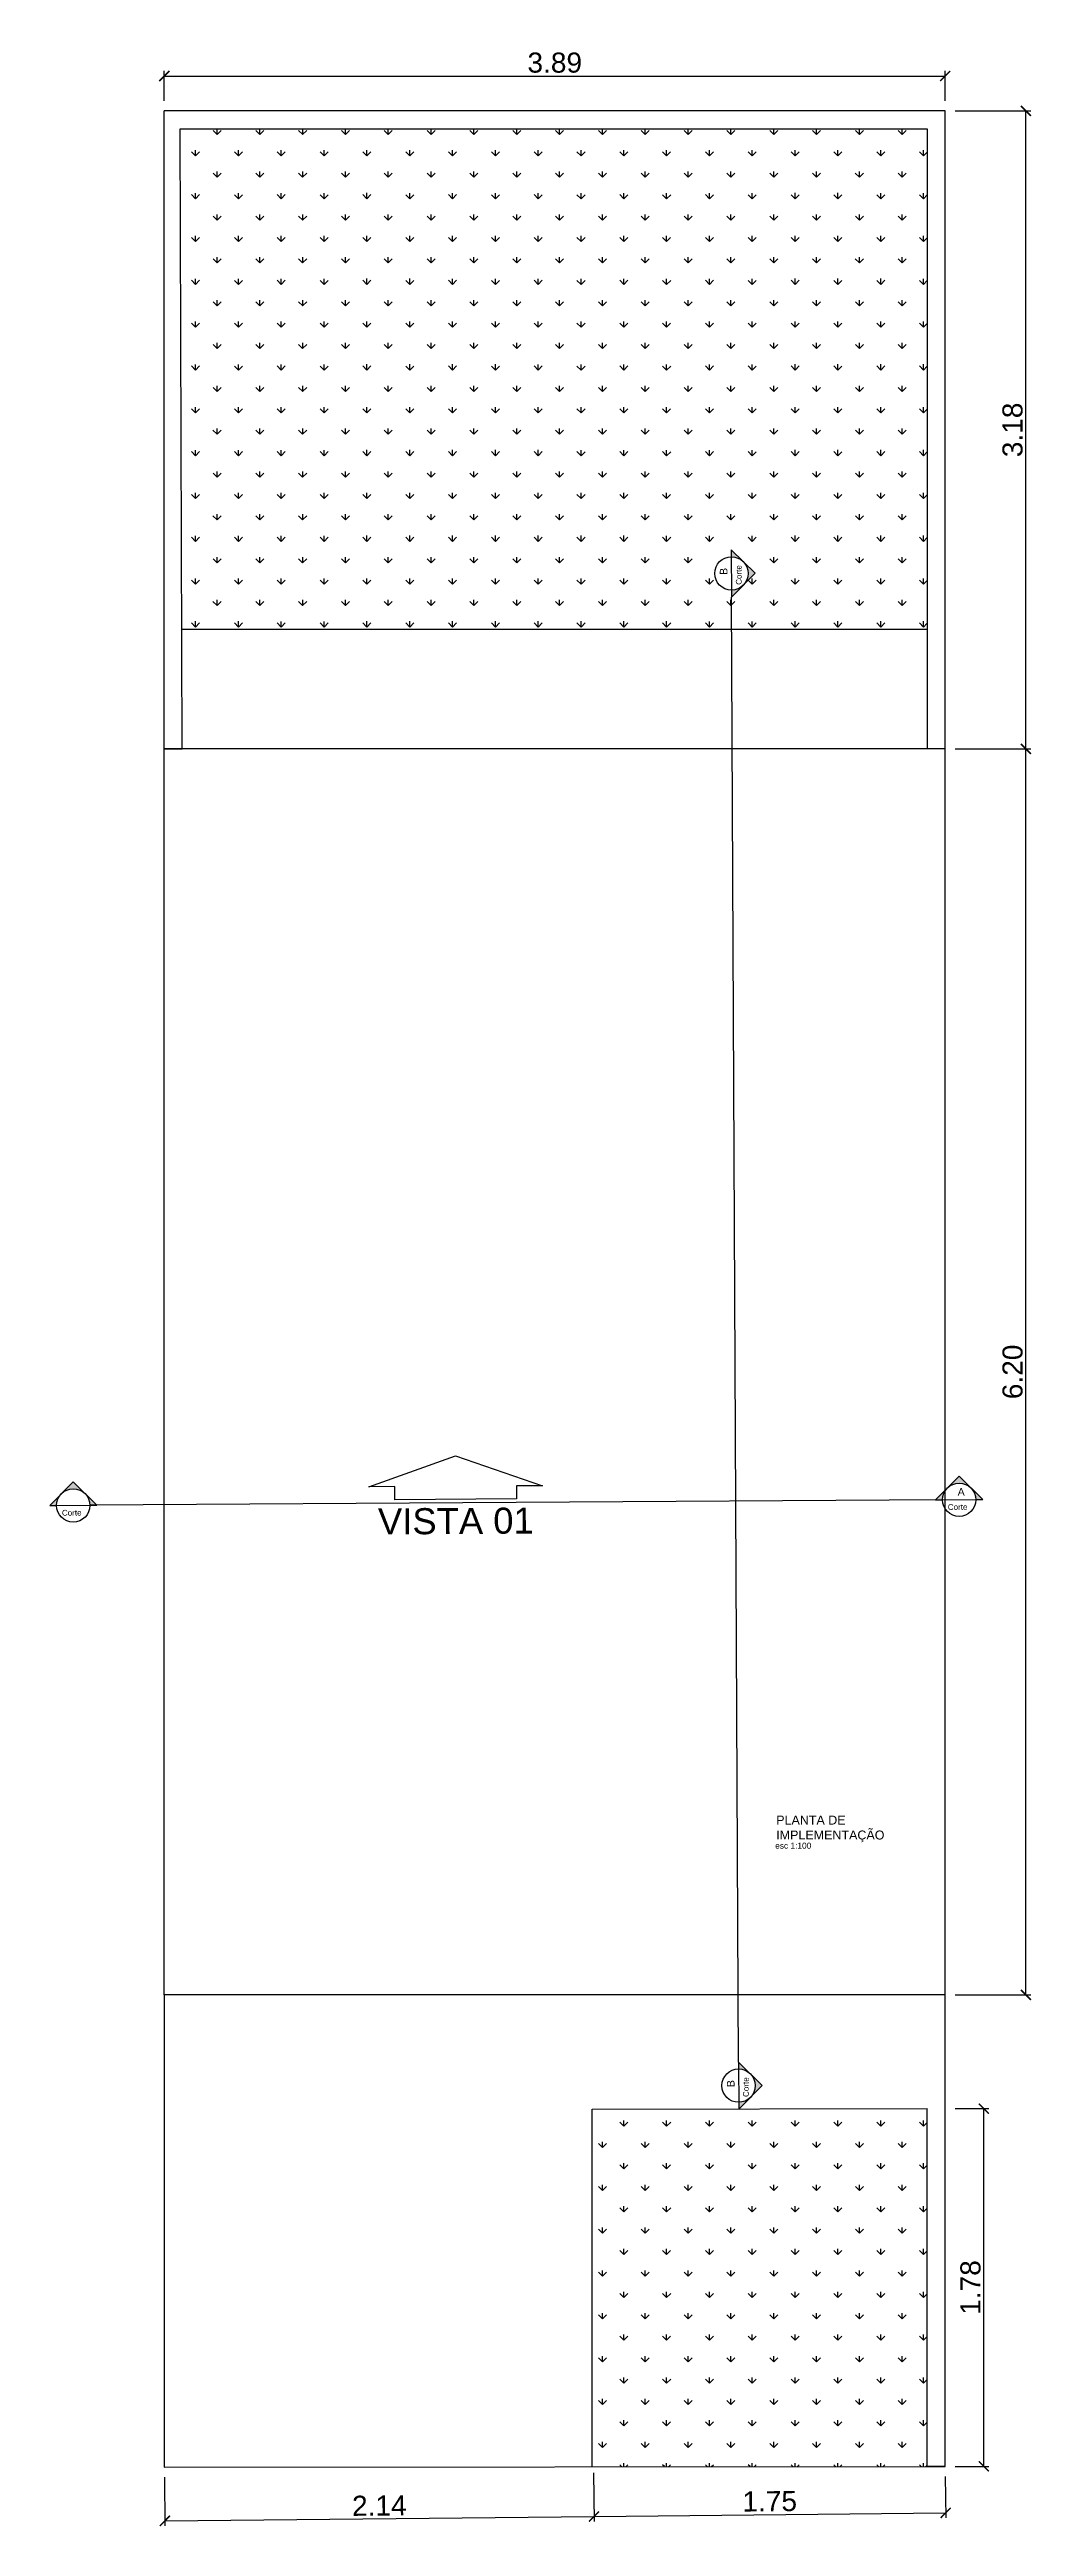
# Model space of a CAD drawing. Header units: millimetres. Extents: x 1336 to 452562, y -55875 to 2212.
# Drawn here: x 1369.4 to 1374.29, y 1622.49 to 1634.82 of the extents above; entities that cross this region are included whole.
import ezdxf

# ---------------------------------------------------------------- set-up
doc = ezdxf.new("R2010")
doc.units = ezdxf.units.MM
doc.linetypes.add('DASHDOTX2', pattern=[50.8, 25.4, -12.7, 0, -12.7])
for name, color, linetype in [('A_0.1', 1, 'Continuous'), ('B_Corte                  2', 4, 'DASHDOTX2'), ('Z_ARQ-TEXTO3', 7, 'Continuous')]:
    doc.layers.add(name, color=color, linetype=linetype)
doc.styles.add('Annotative', font='arial.ttf')
doc.styles.add('Romans', font='aehalf.shx')
doc.dimstyles.new('1-50', dxfattribs={"dimscale": 0.5, "dimtxt": 0.2, "dimasz": 0.1, "dimexe": 0.05, "dimexo": 0.1, "dimgap": 0.03, "dimtad": 1, "dimzin": 5, "dimdsep": 46, "dimtxsty": 'Annotative', "dimblk": 'ARCHTICK', "dimcen": 0, "dimclrd": 256, "dimclre": 256, "dimclrt": 250, "dimadec": 0, "dimazin": 0, "dimtfac": 1, "dimtofl": 0, "dimtmove": 2, "dimatfit": 3, "dimldrblk": 'ARCHTICK', "dimfxl": 0.04, "dimtolj": 1, "dimtzin": 1, "dimarcsym": 0})
pattern_1 = [(90, (556.5885768852588, 660.431929619529), (-0.1065953197704151, 0.1065953197704151), [0.02826535254801853, -0.1849252869928117]), (44.99999999999999, (556.5885768852588, 660.431929619529), (-0.1065953197831059, 0.1065953197831059), [0.02826535254801853, -0.122483194374747]), (135, (556.5885768852588, 660.431929619529), (-0.1065953197831059, -0.1065953197831059), [0.02826535254801853, -0.122483194374747])]

msp = doc.modelspace()

# ---------------------------------------------------------------- texts
at = {"layer": 'A_0.1', "color": 2, "insert": (1371.419372066769, 1627.556893406719), "char_height": 0.1296707886551675, "attachment_point": 2, "rotation": 0.37012805327481607, "style": 'Romans'}
msp.add_mtext('{\\fArial|b0|i0|c0|p34;VISTA 01}', dxfattribs=at)
at = {"layer": 'Z_ARQ-TEXTO3', "attachment_point": 1, "style": 'Romans'}
for s, insert, char_height, rotation in [('{\\fArial|b0|i0|c0|p34;B}', (1372.7340408577, 1632.200560780102), 0.03793248567904528, 90.37012805327481), ('{\\fArial|b0|i0|c0|p34;Corte}', (1372.814070143746, 1632.151853991659), 0.02863698060316962, 90.3701280532748), ('{\\fArial|b0|i0|c0|p34;A}', (1373.917740629898, 1627.655760811351), 0.03793248567904528, 0.37012805327481607), ('{\\fArial|b0|i0|c0|p34;Corte}', (1369.458490722989, 1627.547239226893), 0.02863698060316962, 0.37012805327475123), ('{\\fArial|b0|i0|c0|p34;Corte}', (1373.869033841456, 1627.575731525292), 0.02863698060316962, 0.37012805327475123), ('{\\fArial|b0|i0|c0|p34;B}', (1372.769707079138, 1624.673716459358), 0.03793248567904528, 90.37012805327481), ('{\\fArial|b0|i0|c0|p34;Corte}', (1372.849736365184, 1624.625009670915), 0.02863698060316962, 90.3701280532748)]:
    msp.add_mtext(s, dxfattribs=dict(at, insert=insert, char_height=char_height, rotation=rotation))
for s, insert, char_height in [('{\\fArial|b0|i0|c0|p34;PLANTA DE \\PIMPLEMENTAÇÃO}', (1373.014734498269, 1626.025554748785), 0.04451236621739251), ('{\\fArial|b0|i0|c0|p34;esc 1:100}', (1373.009575353905, 1625.890935035178), 0.02967491081156802)]:
    msp.add_mtext(s, dxfattribs=dict(at, insert=insert, char_height=char_height))

# ---------------------------------------------------------------- blocks, each defined once
blk = doc.blocks.new('DSASADS')
at = {"layer": 'B_Corte                  2', "linetype": 'ByBlock', "lineweight": -2}
h = blk.add_hatch(color=256, dxfattribs=at)
h.paths.add_polyline_path([(2426.81499485394, 1690.775256930738), (2427.062482227292, 1690.527769557386), (2426.917507480588, 1690.527769557386, 0.1989123673796569)])
h.paths.add_polyline_path([(2426.567507480588, 1691.02274430409), (2426.81499485394, 1690.775256930738, 0.4142135623730877), (2426.320020106282, 1690.775256930738)])
h.paths.add_polyline_path([(2426.235254699674, 1690.690491523176), (2426.253180267301, 1690.681712413221, 0.1143487377762482), (2426.217507480588, 1690.527769557386), (2426.072532733884, 1690.527769557386)])
h.paths.add_polyline_path([(2426.320020106282, 1690.775256930738, 0.08268297409211775), (2426.253180267301, 1690.681712413221), (2426.235254699674, 1690.690491523176)])
at = {"layer": 'B_Corte                  2', "linetype": 'Continuous', "lineweight": -2}
blk.add_line((2426.217507480588, 1690.527769557386), (2426.917507480588, 1690.527769557386), dxfattribs=at)
at = {"layer": 'B_Corte                  2', "linetype": 'ByBlock', "lineweight": -2}
blk.add_lwpolyline([(2426.917507480588, 1690.527769557386), (2427.062482227292, 1690.527769557386), (2426.567507480588, 1691.02274430409), (2426.072532733884, 1690.527769557386), (2426.217507480588, 1690.527769557386)], dxfattribs=at)
at = {"layer": 'B_Corte                  2', "linetype": 'Continuous', "lineweight": -2}
blk.add_circle((2426.567507480588, 1690.527769557386), 0.3500000000000001, dxfattribs=at)
blk = doc.blocks.new('_ArchTick')
at = {"color": 0, "linetype": 'ByBlock', "const_width": 0.15}
blk.add_lwpolyline([(-0.5, -0.5), (0.5, 0.5)], dxfattribs=at)
blk = doc.blocks.new('*D97')
at = {"layer": 'A_0.1', "lineweight": -2, "transparency": 16777216}
for p, q in [((1369.968959643854, 1622.732523995963), (1369.971436662179, 1622.490353376364)), ((1372.105508641353, 1622.754377476909), (1372.107985659679, 1622.51220685731)), ((1369.971180965518, 1622.515352068714), (1372.107729963017, 1622.53720554966))]:
    blk.add_line(p, q, dxfattribs=at)
at = {"layer": 'Defpoints', "color": 0, "transparency": 16777216}
for p in [(1369.968448250529, 1622.782521380664), (1372.104997248029, 1622.80437486161), (1372.107729963017, 1622.53720554966)]:
    blk.add_point(p, dxfattribs=at)
at = {"layer": 'A_0.1', "lineweight": -2, "transparency": 16777216, "xscale": 0.05, "yscale": 0.05, "zscale": 0.05}
for p, rotation in [((1372.107729963017, 1622.53720554966), 0.5860238003709892), ((1369.971180965518, 1622.515352068714), 180.586023800371)]:
    blk.add_blockref('_ArchTick', p, dxfattribs=dict(at, rotation=rotation))
at = {"layer": 'A_0.1', "color": 250, "transparency": 16777216, "insert": (1371.038788559931, 1622.591480037066), "char_height": 0.1, "attachment_point": 5, "rotation": 0.5860238003709891, "style": 'Annotative'}
blk.add_mtext('\\A1;2.14', dxfattribs=at)
blk = doc.blocks.new('*D98')
at = {"layer": 'A_0.1', "lineweight": -2, "transparency": 16777216}
for p, q in [((1372.105508641353, 1622.754377476909), (1372.107985659679, 1622.512206857309)), ((1373.856370777205, 1622.736643723677), (1373.858483270179, 1622.530111649673)), ((1372.107729963017, 1622.537205549659), (1373.858227573516, 1622.555110342024))]:
    blk.add_line(p, q, dxfattribs=at)
at = {"layer": 'Defpoints', "color": 0, "transparency": 16777216}
for p in [(1372.104997248029, 1622.804374861609), (1373.855859383881, 1622.786641108378), (1373.858227573516, 1622.555110342024)]:
    blk.add_point(p, dxfattribs=at)
at = {"layer": 'A_0.1', "lineweight": -2, "transparency": 16777216, "xscale": 0.05, "yscale": 0.05, "zscale": 0.05}
for p, rotation in [((1372.107729963017, 1622.537205549659), 180.5860238003675), ((1373.858227573516, 1622.555110342024), 0.5860238003674906)]:
    blk.add_blockref('_ArchTick', p, dxfattribs=dict(at, rotation=rotation))
at = {"layer": 'A_0.1', "color": 250, "transparency": 16777216, "insert": (1372.982303143035, 1622.612211789421), "char_height": 0.1, "attachment_point": 5, "rotation": 0.5860238003674909, "style": 'Annotative'}
blk.add_mtext('\\A1;1.75', dxfattribs=at)
blk = doc.blocks.new('*D100')
at = {"layer": 'A_0.1', "lineweight": -2, "transparency": 16777216}
for p, q in [((1373.905859383882, 1624.567041412164), (1374.073350822374, 1624.567041412164)), ((1374.048350822374, 1622.786641108378), (1374.048350822374, 1624.567041412164)), ((1373.905859383882, 1622.786641108378), (1374.073350822374, 1622.786641108378))]:
    blk.add_line(p, q, dxfattribs=at)
at = {"layer": 'Defpoints', "color": 0, "transparency": 16777216}
for p in [(1373.855859383882, 1624.567041412164), (1374.048350822374, 1624.567041412164), (1373.855859383882, 1622.786641108378)]:
    blk.add_point(p, dxfattribs=at)
at = {"layer": 'A_0.1', "lineweight": -2, "transparency": 16777216, "xscale": 0.05, "yscale": 0.05, "zscale": 0.05}
for p, rotation in [((1374.048350822374, 1624.567041412164), 90), ((1374.048350822374, 1622.786641108378), 270)]:
    blk.add_blockref('_ArchTick', p, dxfattribs=dict(at, rotation=rotation))
at = {"layer": 'A_0.1', "color": 250, "transparency": 16777216, "insert": (1373.982293523602, 1623.676841260271), "char_height": 0.1, "attachment_point": 5, "rotation": 90, "style": 'Annotative'}
blk.add_mtext('\\A1;1.78', dxfattribs=at)
blk = doc.blocks.new('*D102')
at = {"layer": 'A_0.1', "lineweight": -2, "transparency": 16777216}
for p, q in [((1373.905859383882, 1631.335200604416), (1374.28286582194, 1631.335200604416)), ((1374.25786582194, 1625.133144244799), (1374.25786582194, 1631.335200604416)), ((1373.905859383882, 1625.133144244799), (1374.28286582194, 1625.133144244799))]:
    blk.add_line(p, q, dxfattribs=at)
at = {"layer": 'Defpoints', "color": 0, "transparency": 16777216}
for p in [(1373.855859383882, 1631.335200604416), (1374.25786582194, 1631.335200604416), (1373.855859383882, 1625.133144244799)]:
    blk.add_point(p, dxfattribs=at)
at = {"layer": 'A_0.1', "lineweight": -2, "transparency": 16777216, "xscale": 0.05, "yscale": 0.05, "zscale": 0.05}
for p, rotation in [((1374.25786582194, 1631.335200604416), 90), ((1374.25786582194, 1625.133144244799), 270)]:
    blk.add_blockref('_ArchTick', p, dxfattribs=dict(at, rotation=rotation))
at = {"layer": 'A_0.1', "color": 250, "transparency": 16777216, "insert": (1374.191808523168, 1628.234172424607), "char_height": 0.1, "attachment_point": 5, "rotation": 90, "style": 'Annotative'}
blk.add_mtext('\\A1;6.20', dxfattribs=at)
blk = doc.blocks.new('*D103')
at = {"layer": 'A_0.1', "lineweight": -2, "transparency": 16777216}
for p, q in [((1373.905859383882, 1634.510416061254), (1374.282865821941, 1634.510416061254)), ((1374.257865821941, 1631.335200604416), (1374.257865821941, 1634.510416061254)), ((1373.905859383882, 1631.335200604416), (1374.282865821941, 1631.335200604416))]:
    blk.add_line(p, q, dxfattribs=at)
at = {"layer": 'Defpoints', "color": 0, "transparency": 16777216}
for p in [(1373.855859383882, 1634.510416061254), (1374.257865821941, 1634.510416061254), (1373.855859383882, 1631.335200604416)]:
    blk.add_point(p, dxfattribs=at)
at = {"layer": 'A_0.1', "lineweight": -2, "transparency": 16777216, "xscale": 0.05, "yscale": 0.05, "zscale": 0.05}
for p, rotation in [((1374.257865821941, 1634.510416061254), 90), ((1374.257865821941, 1631.335200604416), 270)]:
    blk.add_blockref('_ArchTick', p, dxfattribs=dict(at, rotation=rotation))
at = {"layer": 'A_0.1', "color": 250, "transparency": 16777216, "insert": (1374.191774416757, 1632.922808332834), "char_height": 0.1, "attachment_point": 5, "rotation": 90, "style": 'Annotative'}
blk.add_mtext('\\A1;3.18', dxfattribs=at)
blk = doc.blocks.new('*D104')
at = {"layer": 'A_0.1', "lineweight": -2, "transparency": 16777216}
for p, q in [((1369.968446067566, 1634.560416061253), (1369.968446067566, 1634.709331464715)), ((1369.968446067566, 1634.684331464715), (1373.855859383881, 1634.684331464715)), ((1373.855859383881, 1634.560416061253), (1373.855859383881, 1634.709331464715))]:
    blk.add_line(p, q, dxfattribs=at)
at = {"layer": 'Defpoints', "color": 0, "transparency": 16777216}
for p in [(1373.855859383881, 1634.684331464715), (1369.968446067566, 1634.510416061253), (1373.855859383881, 1634.510416061253)]:
    blk.add_point(p, dxfattribs=at)
at = {"layer": 'A_0.1', "lineweight": -2, "transparency": 16777216, "xscale": 0.05, "yscale": 0.05, "zscale": 0.05, "rotation": 180}
blk.add_blockref('_ArchTick', (1369.968446067566, 1634.684331464715), dxfattribs=at)
at = {"layer": 'A_0.1', "lineweight": -2, "transparency": 16777216, "xscale": 0.05, "yscale": 0.05, "zscale": 0.05}
blk.add_blockref('_ArchTick', (1373.855859383881, 1634.684331464715), dxfattribs=at)
at = {"layer": 'A_0.1', "color": 250, "transparency": 16777216, "insert": (1371.912152725724, 1634.750422869899), "char_height": 0.1, "attachment_point": 5, "style": 'Annotative'}
blk.add_mtext('\\A1;3.89', dxfattribs=at)

# ---------------------------------------------------------------- dimensions: what is measured, and where the dimension line sits
at = {"layer": 'A_0.1'}
dim = msp.add_linear_dim(base=(1373.855859383881, 1634.684331464715), p1=(1369.968446067566, 1634.510416061253), p2=(1373.855859383881, 1634.510416061253), dimstyle='1-50', dxfattribs=at)
dim.commit()
dim.dimension.update_dxf_attribs({"geometry": '*D104', "text_midpoint": (1371.912152725724, 1634.750422869899)})
for base, p1, p2, angle, picture, middle in [((1374.257865821941, 1634.510416061254), (1373.855859383881, 1631.335200604415), (1373.855859383881, 1634.510416061253), 90, '*D103', (1374.191774416757, 1632.922808332834)), ((1374.25786582194, 1631.335200604416), (1373.855859383881, 1625.133144244798), (1373.855859383881, 1631.335200604415), 90, '*D102', (1374.191808523168, 1628.234172424607)), ((1374.048350822374, 1624.567041412164), (1373.855859383881, 1622.786641108378), (1373.855859383881, 1624.567041412163), 90, '*D100', (1373.982293523602, 1623.676841260271)), ((1373.858227573516, 1622.555110342024), (1372.104997248029, 1622.804374861609), (1373.855859383881, 1622.786641108378), 180.5860238003675, '*D98', (1372.982303143035, 1622.612211789421))]:
    dim = msp.add_linear_dim(base=base, p1=p1, p2=p2, angle=angle, dimstyle='1-50', dxfattribs=at)
    dim.commit()
    dim.dimension.update_dxf_attribs({"geometry": picture, "text_midpoint": middle})
dim = msp.add_aligned_dim(p1=(1369.968448250529, 1622.782521380664), p2=(1372.104997248029, 1622.804374861609), distance=-0.2671832872364301, dimstyle='1-50', dxfattribs=at)
dim.commit()
dim.dimension.update_dxf_attribs({"geometry": '*D97', "text_midpoint": (1371.038788559931, 1622.591480037066)})

# ---------------------------------------------------------------- hatches: boundary and pattern name
at = {"layer": 'A_0.1'}
h = msp.add_hatch(dxfattribs=at)
h.set_pattern_fill('GRASS', color=3, scale=0.005934982162313604)
h.set_pattern_definition(pattern_1)
edge = h.paths.add_edge_path()
edge.add_line((1373.766834651447, 1634.421391328818), (1370.046881687408, 1634.421391328818))
edge.add_line((1370.046881687408, 1634.421391328818), (1370.055434432194, 1631.928698820646))
edge.add_line((1370.055434432194, 1631.928698820646), (1372.793589078286, 1631.928698820646))
edge.add_line((1372.793589078286, 1631.928698820646), (1372.79254049651, 1632.091016899333))
edge.add_line((1372.792540496511, 1632.091016899333), (1372.792318467355, 1632.125386510327))
edge.add_arc((1372.791782441529, 1632.208362091393), 0.08297731242276861, 179.9999999999068, 270.3701280532776, ccw=False)
edge.add_arc((1372.79178244153, 1632.208362091393), 0.08297731242302066, 90.37012805346399, 180.0000000000932, ccw=False)
edge.add_line((1372.791246415704, 1632.291337672459), (1372.791024386538, 1632.325707283452))
edge.add_line((1372.791024386538, 1632.325707283452), (1372.909127633589, 1632.209120146385))
edge.add_line((1372.909127633589, 1632.209120146385), (1372.792540496511, 1632.091016899323))
edge.add_line((1372.792540496511, 1632.091016899322), (1372.793589078286, 1631.928698820646))
edge.add_line((1372.793589078286, 1631.928698820646), (1373.766834651447, 1631.928698820646))
edge.add_line((1373.766834651447, 1631.928698820646), (1373.766834651447, 1634.421391328818))
h.paths.add_polyline_path([(1372.858890703572, 1632.142991620791), (1372.858166255683, 1632.255134509785), (1372.799154991504, 1632.254753294478), (1372.799879439394, 1632.142610405484)], flags=16)
h = msp.add_hatch(dxfattribs=at)
h.set_pattern_fill('GRASS', color=3, scale=0.005934982162313604)
h.set_pattern_definition(pattern_1)
h.paths.add_polyline_path([(1372.098459823575, 1624.565273333103), (1372.098459823575, 1622.784778684408), (1373.766834701438, 1622.786546763468), (1373.766834701438, 1624.567041412162)])

# ---------------------------------------------------------------- linework, layer by layer
for p, q in [((1373.855859383881, 1634.510416061253), (1369.968446067566, 1634.510416061253)), ((1369.968446067566, 1631.335200604415), (1369.968446067566, 1634.510416061253)), ((1370.046881687408, 1634.421391328818), (1373.766834651447, 1634.421391328818)), ((1370.057470800001, 1631.335200604415), (1370.046881687408, 1634.421391328818)), ((1373.766834651447, 1634.421391328818), (1373.766834651447, 1631.335200604415)), ((1373.855859383881, 1631.335200604415), (1373.855859383881, 1634.510416061253)), ((1373.766834651447, 1631.928698820647), (1370.055434432194, 1631.928698820647)), ((1373.855859383881, 1631.335200604415), (1369.968446067566, 1631.335200604415)), ((1369.968446067566, 1625.133144244798), (1369.968446067566, 1631.335200604415)), ((1369.968446067566, 1631.335200604415), (1370.057470800001, 1631.335200604415)), ((1373.855859383881, 1625.133144244798), (1373.855859383881, 1631.335200604415)), ((1373.855859383881, 1625.133144244798), (1369.968446067566, 1625.133144244798)), ((1369.968446067566, 1625.133144244798), (1369.968448250529, 1622.782521380664)), ((1373.855859383881, 1622.786641108378), (1373.855859383881, 1625.133144244798)), ((1372.098459823575, 1624.565273333103), (1373.766834701438, 1624.567041412162)), ((1372.098459823575, 1622.784778684409), (1372.098459823575, 1624.565273333103)), ((1373.766834701438, 1622.786546763468), (1373.766834701438, 1624.567041412162)), ((1369.968448250529, 1622.782521380664), (1373.855859383881, 1622.786641108378)), ((1372.098459823575, 1622.784778684409), (1372.098459823575, 1622.784778684409)), ((1373.855859383881, 1622.786641108378), (1373.766834701438, 1622.786546763468))]:
    msp.add_line(p, q, dxfattribs=at)
at = {"layer": 'A_0.1', "linetype": 'ByBlock'}
msp.add_lwpolyline([(1371.721651706742, 1627.60207064429), (1371.116533985942, 1627.598161557767), (1371.116115155243, 1627.662995599289), (1370.986447072276, 1627.662157937892), (1371.417696743973, 1627.816229572731), (1371.85090095901, 1627.667742347211), (1371.721232876043, 1627.666904685813), (1371.721651706742, 1627.60207064429)], dxfattribs=at)
at = {"layer": 'B_Corte                  2'}
for p, q in [((1372.826690607976, 1624.798862962707), (1372.792540496511, 1632.091016899334)), ((1373.842566360112, 1627.597483201692), (1369.597974403778, 1627.570062954944))]:
    msp.add_line(p, q, dxfattribs=at)

# ---------------------------------------------------------------- block references
for p, xscale, yscale, zscale, rotation in [((968.2968486177263, 2204.893168908849), 0.2370780354940332, 0.2370780354940332, 0.2370780354940332, 270.3701280532746), ((796.830192005257, 1223.074593105314), 0.2370780354940331, 0.2370780354940331, 0.2370780354940331, 0.3701280532748034), ((801.2407351237237, 1223.103085403713), 0.2370780354940331, 0.2370780354940331, 0.2370780354940331, 0.3701280532748034), ((968.3325148391643, 2197.366324588104), 0.2370780354940332, 0.2370780354940332, 0.2370780354940332, 270.3701280532746)]:
    msp.add_blockref('DSASADS', p, dxfattribs=dict(at, xscale=xscale, yscale=yscale, zscale=zscale, rotation=rotation))

msp.set_redraw_order([(e.dxf.handle, doc.entitydb.next_handle()) for e in msp.query("TEXT MTEXT ATTDEF DIMENSION ARC_DIMENSION")])  # texts and dimensions are drawn at this point

doc.saveas('drawing.dxf')
